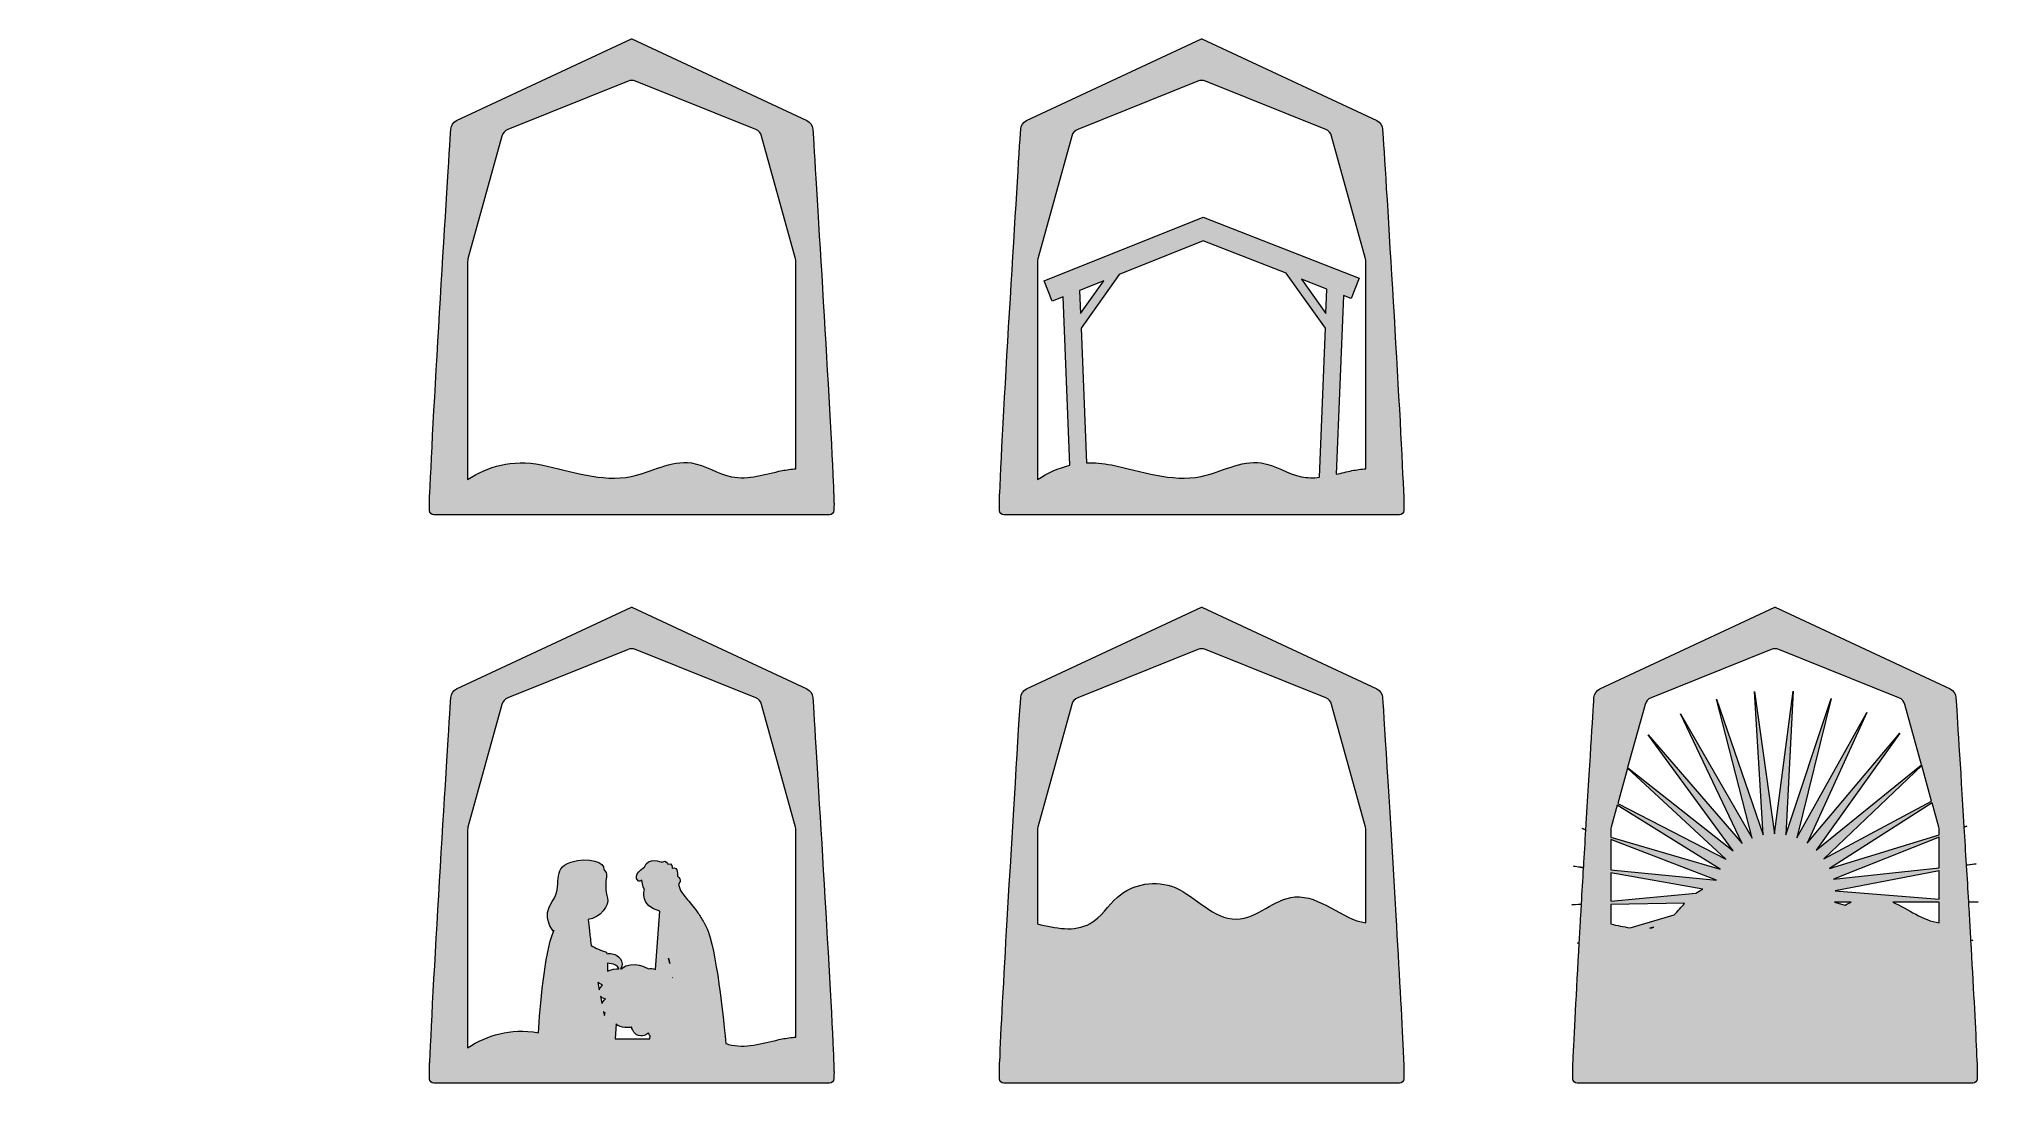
# Model space of a CAD drawing. Extents: x -5 to 1389, y -878 to -126.
import ezdxf

# ---------------------------------------------------------------- set-up
doc = ezdxf.new("R2010")
doc.units = 0
doc.header["$MEASUREMENT"] = 0
doc.layers.add('Layer 1', color=7, linetype='Continuous', lineweight=0)

msp = doc.modelspace()

# ---------------------------------------------------------------- hatches: boundary and pattern name
at = {"layer": 'Layer 1', "true_color": 0xeccb74, "transparency": 33554687}
h = msp.add_hatch(color=31, dxfattribs=at)
h.dxf.hatch_style = 2
edge = h.paths.add_edge_path()
edge.add_spline(control_points=[(529, -437), (517, -439.5), (504.8, -443.8), (492.7, -441.4), (482.7, -439.4), (473.9, -432.9), (463.8, -431.5), (449, -429.4), (435.1, -438.2), (420.6, -441.2), (399.2, -445.5), (377.5, -437.2), (356.1, -432.9), (334.1, -428.6), (318, -434), (302.9, -443.3), (302.9, -443.3), (302.9, -286.6), (302.9, -286.6), (302.9, -286), (303, -285.3), (303.1, -284.7), (303.1, -284.7), (327.6, -196.4), (327.6, -196.4), (328.2, -194.2), (329.7, -192.5), (331.8, -191.6), (331.8, -191.6), (418.3, -156.9), (418.3, -156.9), (420, -156.2), (421.9, -156.2), (423.6, -156.9), (423.6, -156.9), (510.1, -191.6), (510.1, -191.6), (512.2, -192.5), (513.7, -194.2), (514.3, -196.4), (514.3, -196.4), (538.7, -284.7), (538.7, -284.7), (538.9, -285.3), (539, -286), (539, -286.6), (539, -286.6), (539, -435.7), (539, -435.7), (535.6, -435.9), (532.3, -436.4), (529, -437)], knot_values=[0, 0, 0, 0, 1, 1, 1, 2, 2, 2, 3, 3, 3, 4, 4, 4, 5, 5, 5, 6, 6, 6, 7, 7, 7, 8, 8, 8, 9, 9, 9, 10, 10, 10, 11, 11, 11, 12, 12, 12, 13, 13, 13, 14, 14, 14, 15, 15, 15, 16, 16, 16, 17, 17, 17, 17], degree=3, periodic=0)
edge = h.paths.add_edge_path()
edge.add_spline(control_points=[(566.3, -460), (566.3, -460), (566.3, -454.4), (566.3, -454.4), (566.3, -454), (566.2, -453.6), (566.1, -453.3), (566, -450.9), (565.9, -448.3), (565.8, -445.5), (563.1, -383.9), (552.8, -219.8), (551.1, -191.4), (550.9, -188.8), (549.3, -186.4), (546.9, -185.3), (546.9, -185.3), (421.1, -126.5), (421.1, -126.5), (421.1, -126.5), (420.9, -126.4), (420.9, -126.4), (420.9, -126.4), (420.8, -126.5), (420.8, -126.5), (420.8, -126.5), (294.9, -185.3), (294.9, -185.3), (292.6, -186.4), (291, -188.8), (290.8, -191.4), (289, -221.1), (277.8, -399.2), (275.8, -453.3), (275.6, -453.6), (275.6, -454), (275.6, -454.4), (275.6, -454.4), (275.6, -460), (275.6, -460), (275.5, -460.5), (275.5, -461), (275.5, -461.5), (275.5, -461.8), (275.5, -462.1), (275.6, -462.4), (275.6, -462.4), (275.6, -463.3), (275.6, -463.3), (275.6, -463.3), (275.6, -465.6), (275.6, -465.6), (275.6, -467.4), (277, -468.8), (278.7, -468.8), (278.7, -468.8), (563.1, -468.8), (563.1, -468.8), (564.9, -468.8), (566.3, -467.4), (566.3, -465.6), (566.3, -465.6), (566.3, -462.4), (566.3, -462.4), (566.4, -462.1), (566.4, -461.8), (566.4, -461.5), (566.4, -461), (566.3, -460.5), (566.3, -460)], knot_values=[0, 0, 0, 0, 1, 1, 1, 2, 2, 2, 3, 3, 3, 4, 4, 4, 5, 5, 5, 6, 6, 6, 7, 7, 7, 8, 8, 8, 9, 9, 9, 10, 10, 10, 11, 11, 11, 12, 12, 12, 13, 13, 13, 14, 14, 14, 15, 15, 15, 16, 16, 16, 17, 17, 17, 18, 18, 18, 19, 19, 19, 20, 20, 20, 21, 21, 21, 22, 22, 22, 23, 23, 23, 23], degree=3, periodic=0)
at = {"layer": 'Layer 1', "true_color": 0xa0796e, "transparency": 33554687}
h = msp.add_hatch(color=35, dxfattribs=at)
h.dxf.hatch_style = 2
edge = h.paths.add_edge_path()
edge.add_spline(control_points=[(948.8, -435.7), (945.4, -435.9), (942, -436.4), (938.8, -437), (935, -437.8), (931.2, -438.8), (927.4, -439.6), (927.4, -439.6), (932.6, -311.1), (932.6, -311.1), (932.6, -311.1), (938.2, -313.3), (938.2, -313.3), (938.2, -313.3), (944, -298.5), (944, -298.5), (944, -298.5), (831.8, -254.7), (831.8, -254.7), (831.8, -254.7), (717.4, -300.5), (717.4, -300.5), (717.4, -300.5), (723.3, -315.2), (723.3, -315.2), (723.3, -315.2), (731.2, -312.1), (731.2, -312.1), (731.2, -312.1), (736, -433.1), (736, -433.1), (727.6, -435.1), (720, -438.8), (712.7, -443.3), (712.7, -443.3), (712.7, -286.6), (712.7, -286.6), (712.7, -286), (712.7, -285.3), (712.9, -284.7), (712.9, -284.7), (737.3, -196.4), (737.3, -196.4), (737.9, -194.2), (739.5, -192.5), (741.6, -191.6), (741.6, -191.6), (828, -156.9), (828, -156.9), (829.8, -156.2), (831.7, -156.2), (833.4, -156.9), (833.4, -156.9), (919.9, -191.6), (919.9, -191.6), (921.9, -192.5), (923.5, -194.2), (924.1, -196.4), (924.1, -196.4), (948.5, -284.7), (948.5, -284.7), (948.7, -285.3), (948.8, -286), (948.8, -286.6), (948.8, -286.6), (948.8, -435.7), (948.8, -435.7)], knot_values=[0, 0, 0, 0, 1, 1, 1, 2, 2, 2, 3, 3, 3, 4, 4, 4, 5, 5, 5, 6, 6, 6, 7, 7, 7, 8, 8, 8, 9, 9, 9, 10, 10, 10, 11, 11, 11, 12, 12, 12, 13, 13, 13, 14, 14, 14, 15, 15, 15, 16, 16, 16, 17, 17, 17, 18, 18, 18, 19, 19, 19, 20, 20, 20, 21, 21, 21, 22, 22, 22, 22], degree=3, periodic=0)
edge = h.paths.add_edge_path()
edge.add_spline(control_points=[(920.1, -324.1), (920.1, -324.1), (902.6, -299.4), (902.6, -299.4), (902.6, -299.4), (920.8, -306.5), (920.8, -306.5), (920.8, -306.5), (920.1, -324.1), (920.1, -324.1)], knot_values=[0, 0, 0, 0, 1, 1, 1, 2, 2, 2, 3, 3, 3, 3], degree=3, periodic=0)
edge = h.paths.add_edge_path()
edge.add_spline(control_points=[(902.5, -441.4), (892.5, -439.4), (883.7, -432.9), (873.5, -431.5), (858.8, -429.4), (844.9, -438.2), (830.3, -441.2), (808.9, -445.5), (787.3, -437.2), (765.9, -432.9), (759.4, -431.7), (753.5, -431.2), (747.9, -431.5), (747.9, -431.5), (744, -334.5), (744, -334.5), (744, -334.5), (771.5, -295.9), (771.5, -295.9), (771.5, -295.9), (831.9, -271.8), (831.9, -271.8), (831.9, -271.8), (891.5, -295.1), (891.5, -295.1), (891.5, -295.1), (919.7, -334.6), (919.7, -334.6), (919.7, -334.6), (915.4, -441.8), (915.4, -441.8), (911.1, -442.3), (906.8, -442.3), (902.5, -441.4)], knot_values=[0, 0, 0, 0, 1, 1, 1, 2, 2, 2, 3, 3, 3, 4, 4, 4, 5, 5, 5, 6, 6, 6, 7, 7, 7, 8, 8, 8, 9, 9, 9, 10, 10, 10, 11, 11, 11, 11], degree=3, periodic=0)
edge = h.paths.add_edge_path()
edge.add_spline(control_points=[(742.9, -307.4), (742.9, -307.4), (760.4, -300.4), (760.4, -300.4), (760.4, -300.4), (743.6, -324), (743.6, -324), (743.6, -324), (742.9, -307.4), (742.9, -307.4)], knot_values=[0, 0, 0, 0, 1, 1, 1, 2, 2, 2, 3, 3, 3, 3], degree=3, periodic=0)
edge = h.paths.add_edge_path()
edge.add_spline(control_points=[(976.1, -460), (976.1, -460), (976.1, -454.4), (976.1, -454.4), (976.1, -454), (976, -453.6), (975.9, -453.3), (975.8, -450.9), (975.7, -448.3), (975.5, -445.5), (972.9, -383.9), (962.6, -219.8), (960.8, -191.4), (960.7, -188.8), (959.1, -186.4), (956.7, -185.3), (956.7, -185.3), (830.9, -126.5), (830.9, -126.5), (830.9, -126.5), (830.7, -126.4), (830.7, -126.4), (830.7, -126.4), (830.5, -126.5), (830.5, -126.5), (830.5, -126.5), (704.7, -185.3), (704.7, -185.3), (702.3, -186.4), (700.8, -188.8), (700.6, -191.4), (698.7, -221.1), (687.6, -399.2), (685.6, -453.3), (685.4, -453.6), (685.3, -454), (685.3, -454.4), (685.3, -454.4), (685.3, -460), (685.3, -460), (685.3, -460.5), (685.3, -461), (685.3, -461.5), (685.3, -461.8), (685.3, -462.1), (685.3, -462.4), (685.3, -462.4), (685.3, -463.3), (685.3, -463.3), (685.3, -463.3), (685.3, -465.6), (685.3, -465.6), (685.3, -467.4), (686.8, -468.8), (688.5, -468.8), (688.5, -468.8), (972.9, -468.8), (972.9, -468.8), (974.7, -468.8), (976.1, -467.4), (976.1, -465.6), (976.1, -465.6), (976.1, -462.4), (976.1, -462.4), (976.1, -462.1), (976.1, -461.8), (976.1, -461.5), (976.1, -461), (976.1, -460.5), (976.1, -460)], knot_values=[0, 0, 0, 0, 1, 1, 1, 2, 2, 2, 3, 3, 3, 4, 4, 4, 5, 5, 5, 6, 6, 6, 7, 7, 7, 8, 8, 8, 9, 9, 9, 10, 10, 10, 11, 11, 11, 12, 12, 12, 13, 13, 13, 14, 14, 14, 15, 15, 15, 16, 16, 16, 17, 17, 17, 18, 18, 18, 19, 19, 19, 20, 20, 20, 21, 21, 21, 22, 22, 22, 23, 23, 23, 23], degree=3, periodic=0)
at = {"layer": 'Layer 1', "true_color": 0xd19e77, "transparency": 33554687}
h = msp.add_hatch(color=33, dxfattribs=at)
h.dxf.hatch_style = 2
edge = h.paths.add_edge_path()
edge.add_spline(control_points=[(539, -844.4), (535.6, -844.6), (532.3, -845.1), (529, -845.7), (517, -848.2), (504.8, -852.5), (492.7, -850.1), (491.3, -849.8), (489.9, -849.4), (488.5, -849), (487.6, -839), (482.8, -787.8), (476, -769), (475.7, -768.1), (475.4, -767.3), (475.1, -766.6), (474.4, -765.2), (473.8, -763.9), (473.2, -762.7), (472.9, -762.1), (472.6, -761.5), (472.2, -761), (470.8, -758.5), (469.4, -756.3), (468, -754.3), (465.1, -750.4), (462.4, -747.3), (460.1, -744.5), (460.1, -744.5), (460.1, -744.5), (460.1, -744.5), (458.9, -743.1), (457.8, -741.7), (456.9, -740.3), (455.7, -738.4), (454.9, -736.6), (454.6, -734.5), (454.6, -734.5), (457.7, -730.9), (453.7, -728.6), (453.7, -728.6), (454.7, -721.6), (450, -722.8), (450, -722.8), (450.5, -718.5), (446.8, -720.1), (446.8, -720.1), (445.9, -716.4), (442.6, -718.5), (442.6, -718.5), (432.4, -714.4), (430.1, -722.1), (430.1, -722.1), (420.8, -727.8), (425.6, -732), (426.2, -732.5), (427.2, -732.2), (428.2, -731.5), (428.6, -735), (430, -738.6), (430, -738.6), (430, -738.6), (430, -738.6), (430, -738.6), (430, -738.6), (426.4, -750.1), (441.2, -753.9), (441.2, -753.9), (437.9, -795.7), (437.9, -795.7), (436.2, -795), (434.4, -794.7), (432.7, -795.2), (432.7, -795.2), (422.2, -788.3), (413.3, -795.2), (413.3, -795.2), (413.2, -795.2), (412.9, -795.2), (412.9, -795.2), (413, -795.1), (413, -795.1), (414.3, -793.1), (414.2, -790.3), (412.9, -788.2), (411.6, -786.1), (409.3, -784.8), (406.9, -784.4), (405.6, -784.2), (404.3, -784.2), (403, -784.5), (402.9, -783.7), (402.8, -783.2), (402.8, -783.2), (398.7, -782.3), (395.1, -780.5), (391.8, -778.4), (391.2, -774), (390.7, -770.4), (390.6, -768), (390.4, -764.9), (390, -762.2), (389.5, -759.8), (398.4, -759), (405, -749.3), (403.5, -744.4), (401.9, -739.4), (401.9, -732.8), (402.8, -729.2), (403.3, -726.9), (402, -725), (400.8, -723.9), (401.6, -718.7), (390.5, -714.5), (377.1, -718.6), (362.5, -723), (372, -735.7), (363.7, -746.9), (355.7, -757.9), (364.2, -767.9), (364.6, -768.4), (358.2, -784.7), (355, -823.3), (353.8, -841.2), (332.9, -837.7), (317.5, -843), (302.9, -852), (302.9, -852), (302.9, -695.3), (302.9, -695.3), (302.9, -694.7), (303, -694), (303.1, -693.4), (303.1, -693.4), (327.6, -605.1), (327.6, -605.1), (328.2, -602.9), (329.7, -601.2), (331.8, -600.4), (331.8, -600.4), (418.3, -565.6), (418.3, -565.6), (420, -564.9), (421.9, -564.9), (423.6, -565.6), (423.6, -565.6), (510.1, -600.4), (510.1, -600.4), (512.2, -601.2), (513.7, -602.9), (514.3, -605.1), (514.3, -605.1), (538.7, -693.4), (538.7, -693.4), (538.9, -694), (539, -694.7), (539, -695.3), (539, -695.3), (539, -844.4), (539, -844.4)], knot_values=[0, 0, 0, 0, 1, 1, 1, 2, 2, 2, 3, 3, 3, 4, 4, 4, 5, 5, 5, 6, 6, 6, 7, 7, 7, 8, 8, 8, 9, 9, 9, 10, 10, 10, 11, 11, 11, 12, 12, 12, 13, 13, 13, 14, 14, 14, 15, 15, 15, 16, 16, 16, 17, 17, 17, 18, 18, 18, 19, 19, 19, 20, 20, 20, 21, 21, 21, 22, 22, 22, 23, 23, 23, 24, 24, 24, 25, 25, 25, 26, 26, 26, 27, 27, 27, 28, 28, 28, 29, 29, 29, 30, 30, 30, 31, 31, 31, 32, 32, 32, 33, 33, 33, 34, 34, 34, 35, 35, 35, 36, 36, 36, 37, 37, 37, 38, 38, 38, 39, 39, 39, 40, 40, 40, 41, 41, 41, 42, 42, 42, 43, 43, 43, 44, 44, 44, 45, 45, 45, 46, 46, 46, 47, 47, 47, 48, 48, 48, 49, 49, 49, 50, 50, 50, 51, 51, 51, 52, 52, 52, 53, 53, 53, 53], degree=3, periodic=0)
edge = h.paths.add_edge_path()
edge.add_spline(control_points=[(433.9, -845.7), (433.9, -845.7), (408.9, -845.7), (408.9, -845.7), (408.9, -845.7), (409.6, -834.9), (409.6, -834.9), (409.9, -835.3), (410.3, -835.7), (410.9, -836), (415, -838.3), (420.9, -837.3), (420.9, -837.3), (420.9, -837.3), (421.8, -842.1), (425.8, -843.2), (429.8, -844.3), (433.1, -841.4), (433.1, -841.4), (433.1, -841.4), (433.2, -842.5), (434.1, -843.5), (434.1, -843.5), (433.9, -845.7), (433.9, -845.7)], knot_values=[0, 0, 0, 0, 1, 1, 1, 2, 2, 2, 3, 3, 3, 4, 4, 4, 5, 5, 5, 6, 6, 6, 7, 7, 7, 8, 8, 8, 8], degree=3, periodic=0)
edge = h.paths.add_edge_path()
edge.add_spline(control_points=[(450.3, -801.4), (450.3, -801.4), (450.3, -801.4), (450.3, -801.4), (450.3, -801.6), (450.4, -801.7), (450.4, -801.8), (450.4, -801.8), (450.4, -801.8), (450.4, -801.8), (450.4, -801.7), (450.3, -801.6), (450.3, -801.4)], knot_values=[0, 0, 0, 0, 1, 1, 1, 2, 2, 2, 3, 3, 3, 4, 4, 4, 4], degree=3, periodic=0)
edge = h.paths.add_edge_path()
edge.add_spline(control_points=[(447.4, -787.5), (447.7, -788.8), (447.9, -790.1), (448.2, -791.5), (448.2, -791.5), (448.2, -791.5), (448.2, -791.5), (447.9, -790.2), (447.7, -788.8), (447.4, -787.5)], knot_values=[0, 0, 0, 0, 1, 1, 1, 2, 2, 2, 3, 3, 3, 3], degree=3, periodic=0)
edge = h.paths.add_edge_path()
edge.add_spline(control_points=[(403.6, -791.1), (405.5, -791.6), (407.5, -791.6), (409.2, -792.6), (410.3, -793.1), (411.1, -794), (411.6, -795.1), (411.7, -795.1), (411.7, -795.2), (411.7, -795.2), (409.6, -795.3), (405.9, -795.6), (403.5, -797), (403.6, -794.9), (403.6, -792.9), (403.6, -791.1)], knot_values=[0, 0, 0, 0, 1, 1, 1, 2, 2, 2, 3, 3, 3, 4, 4, 4, 5, 5, 5, 5], degree=3, periodic=0)
edge = h.paths.add_edge_path()
edge.add_spline(control_points=[(397.6, -810.3), (397.3, -808.6), (396.9, -806.9), (396.6, -805.2), (398.1, -806.1), (399.3, -806.6), (400, -807), (399.1, -807.7), (398, -808.8), (397.6, -810.3)], knot_values=[0, 0, 0, 0, 1, 1, 1, 2, 2, 2, 3, 3, 3, 3], degree=3, periodic=0)
edge = h.paths.add_edge_path()
edge.add_spline(control_points=[(401.7, -827), (401.7, -827), (401.3, -828.9), (401.3, -828.9), (401.1, -828), (400.9, -827.2), (400.7, -826.3), (400.8, -826.3), (400.8, -826.3), (400.8, -826.4), (401.1, -826.6), (401.4, -826.8), (401.7, -827)], knot_values=[0, 0, 0, 0, 1, 1, 1, 2, 2, 2, 3, 3, 3, 4, 4, 4, 4], degree=3, periodic=0)
edge = h.paths.add_edge_path()
edge.add_spline(control_points=[(399.5, -820.1), (399.2, -818.4), (398.8, -816.7), (398.5, -814.9), (399.9, -817), (402, -816.8), (402, -816.8), (402, -816.8), (400.4, -818.2), (399.5, -820.1)], knot_values=[0, 0, 0, 0, 1, 1, 1, 2, 2, 2, 3, 3, 3, 3], degree=3, periodic=0)
edge = h.paths.add_edge_path()
edge.add_spline(control_points=[(364.7, -768.3), (364.7, -768), (364.8, -767.7), (364.8, -767.4), (364.8, -767.4), (364.8, -767.9), (364.8, -767.9), (364.8, -768), (364.7, -768.1), (364.7, -768.3)], knot_values=[0, 0, 0, 0, 1, 1, 1, 2, 2, 2, 3, 3, 3, 3], degree=3, periodic=0)
edge = h.paths.add_edge_path()
edge.add_spline(control_points=[(566.3, -868.7), (566.3, -868.7), (566.3, -863.1), (566.3, -863.1), (566.3, -862.7), (566.2, -862.3), (566.1, -862), (566, -859.6), (565.9, -857), (565.8, -854.2), (563.1, -792.6), (552.8, -628.6), (551.1, -600.1), (550.9, -597.5), (549.3, -595.2), (546.9, -594), (546.9, -594), (421.1, -535.2), (421.1, -535.2), (421.1, -535.2), (420.9, -535.2), (420.9, -535.2), (420.9, -535.2), (420.8, -535.2), (420.8, -535.2), (420.8, -535.2), (294.9, -594), (294.9, -594), (292.6, -595.2), (291, -597.5), (290.8, -600.1), (289, -629.9), (277.8, -807.9), (275.8, -862), (275.6, -862.3), (275.6, -862.7), (275.6, -863.1), (275.6, -863.1), (275.6, -868.7), (275.6, -868.7), (275.5, -869.2), (275.5, -869.7), (275.5, -870.2), (275.5, -870.5), (275.5, -870.8), (275.6, -871.1), (275.6, -871.1), (275.6, -872), (275.6, -872), (275.6, -872), (275.6, -874.3), (275.6, -874.3), (275.6, -876.1), (277, -877.5), (278.7, -877.5), (278.7, -877.5), (563.1, -877.5), (563.1, -877.5), (564.9, -877.5), (566.3, -876.1), (566.3, -874.3), (566.3, -874.3), (566.3, -871.1), (566.3, -871.1), (566.4, -870.8), (566.4, -870.5), (566.4, -870.2), (566.4, -869.7), (566.3, -869.2), (566.3, -868.7)], knot_values=[0, 0, 0, 0, 1, 1, 1, 2, 2, 2, 3, 3, 3, 4, 4, 4, 5, 5, 5, 6, 6, 6, 7, 7, 7, 8, 8, 8, 9, 9, 9, 10, 10, 10, 11, 11, 11, 12, 12, 12, 13, 13, 13, 14, 14, 14, 15, 15, 15, 16, 16, 16, 17, 17, 17, 18, 18, 18, 19, 19, 19, 20, 20, 20, 21, 21, 21, 22, 22, 22, 23, 23, 23, 23], degree=3, periodic=0)
at = {"layer": 'Layer 1', "true_color": 0xddc6a2, "transparency": 33554687}
h = msp.add_hatch(color=9, dxfattribs=at)
h.dxf.hatch_style = 2
edge = h.paths.add_edge_path()
edge.add_spline(control_points=[(897.7, -743.6), (882.7, -744.9), (870.8, -759.2), (855.7, -759.5), (838.9, -759.8), (827, -743.5), (811.6, -736.9), (798, -731.2), (781.2, -733.9), (770.1, -743.8), (763.3, -749.8), (758.5, -758.2), (750.5, -762.7), (738.7, -769.2), (725.7, -765.9), (712.7, -763), (712.7, -763), (712.7, -695.3), (712.7, -695.3), (712.7, -694.7), (712.7, -694), (712.9, -693.4), (712.9, -693.4), (737.3, -605.1), (737.3, -605.1), (737.9, -602.9), (739.5, -601.2), (741.6, -600.4), (741.6, -600.4), (828, -565.6), (828, -565.6), (829.8, -564.9), (831.7, -564.9), (833.4, -565.6), (833.4, -565.6), (919.9, -600.4), (919.9, -600.4), (921.9, -601.2), (923.5, -602.9), (924.1, -605.1), (924.1, -605.1), (948.5, -693.4), (948.5, -693.4), (948.7, -694), (948.8, -694.7), (948.8, -695.3), (948.8, -695.3), (948.8, -762.2), (948.8, -762.2), (931.3, -759.8), (915.9, -742.1), (897.7, -743.6)], knot_values=[0, 0, 0, 0, 1, 1, 1, 2, 2, 2, 3, 3, 3, 4, 4, 4, 5, 5, 5, 6, 6, 6, 7, 7, 7, 8, 8, 8, 9, 9, 9, 10, 10, 10, 11, 11, 11, 12, 12, 12, 13, 13, 13, 14, 14, 14, 15, 15, 15, 16, 16, 16, 17, 17, 17, 17], degree=3, periodic=0)
edge = h.paths.add_edge_path()
edge.add_spline(control_points=[(976.1, -868.7), (976.1, -868.7), (976.1, -863.1), (976.1, -863.1), (976.1, -862.7), (976, -862.3), (975.9, -862), (975.8, -859.6), (975.7, -857), (975.5, -854.2), (974.6, -831.6), (972.6, -795.3), (970.3, -757), (966.5, -690.6), (962, -618.1), (960.8, -600.1), (960.7, -597.5), (959.1, -595.2), (956.7, -594), (956.7, -594), (830.9, -535.2), (830.9, -535.2), (830.9, -535.2), (830.7, -535.2), (830.7, -535.2), (830.7, -535.2), (830.5, -535.2), (830.5, -535.2), (830.5, -535.2), (704.7, -594), (704.7, -594), (702.3, -595.2), (700.8, -597.5), (700.6, -600.1), (699.4, -618.4), (694.8, -692.9), (690.9, -760.1), (688.5, -802.1), (686.3, -841.2), (685.6, -862), (685.4, -862.3), (685.3, -862.7), (685.3, -863.1), (685.3, -863.1), (685.3, -868.7), (685.3, -868.7), (685.3, -869.2), (685.3, -869.7), (685.3, -870.2), (685.3, -870.5), (685.3, -870.8), (685.3, -871.1), (685.3, -871.1), (685.3, -874.3), (685.3, -874.3), (685.3, -876.1), (686.8, -877.5), (688.5, -877.5), (688.5, -877.5), (972.9, -877.5), (972.9, -877.5), (974.7, -877.5), (976.1, -876.1), (976.1, -874.3), (976.1, -874.3), (976.1, -871.1), (976.1, -871.1), (976.1, -870.8), (976.1, -870.5), (976.1, -870.2), (976.1, -869.7), (976.1, -869.2), (976.1, -868.7)], knot_values=[0, 0, 0, 0, 1, 1, 1, 2, 2, 2, 3, 3, 3, 4, 4, 4, 5, 5, 5, 6, 6, 6, 7, 7, 7, 8, 8, 8, 9, 9, 9, 10, 10, 10, 11, 11, 11, 12, 12, 12, 13, 13, 13, 14, 14, 14, 15, 15, 15, 16, 16, 16, 17, 17, 17, 18, 18, 18, 19, 19, 19, 20, 20, 20, 21, 21, 21, 22, 22, 22, 23, 23, 23, 24, 24, 24, 24], degree=3, periodic=0)
at = {"layer": 'Layer 1', "true_color": 0xebb220, "transparency": 33554687}
h = msp.add_hatch(color=40, dxfattribs=at)
h.dxf.hatch_style = 2
edge = h.paths.add_edge_path()
edge.add_spline(control_points=[(1155.9, -765.4), (1154.9, -765.6), (1153.9, -765.8), (1152.9, -766), (1152.9, -766), (1155.9, -765.4), (1155.9, -765.4)], knot_values=[0, 0, 0, 0, 1, 1, 1, 2, 2, 2, 2], degree=3, periodic=0)
edge = h.paths.add_edge_path()
edge.add_spline(control_points=[(1124.9, -763), (1124.9, -763), (1124.9, -748.9), (1124.9, -748.9), (1124.9, -748.9), (1178, -748.1), (1178, -748.1), (1175.5, -750.9), (1173.1, -753.8), (1170.5, -756.5), (1170.5, -756.5), (1138.7, -765.7), (1138.7, -765.7), (1134.1, -765.1), (1129.5, -764), (1124.9, -763)], knot_values=[0, 0, 0, 0, 1, 1, 1, 2, 2, 2, 3, 3, 3, 4, 4, 4, 5, 5, 5, 5], degree=3, periodic=0)
edge = h.paths.add_edge_path()
edge.add_spline(control_points=[(1124.9, -726.3), (1124.9, -726.3), (1191, -738), (1191, -738), (1189.3, -738.9), (1187.6, -739.8), (1186.1, -740.9), (1186.1, -740.9), (1124.9, -746.6), (1124.9, -746.6), (1124.9, -746.6), (1124.9, -726.3), (1124.9, -726.3)], knot_values=[0, 0, 0, 0, 1, 1, 1, 2, 2, 2, 3, 3, 3, 4, 4, 4, 4], degree=3, periodic=0)
edge = h.paths.add_edge_path()
edge.add_spline(control_points=[(1124.9, -702.3), (1124.9, -702.3), (1200.8, -731.4), (1200.8, -731.4), (1200.8, -731.4), (1124.9, -724.1), (1124.9, -724.1), (1124.9, -724.1), (1124.9, -702.3), (1124.9, -702.3)], knot_values=[0, 0, 0, 0, 1, 1, 1, 2, 2, 2, 3, 3, 3, 3], degree=3, periodic=0)
edge = h.paths.add_edge_path()
edge.add_spline(control_points=[(1124.9, -695.3), (1124.9, -694.7), (1125, -694), (1125.1, -693.4), (1125.1, -693.4), (1129.5, -677.6), (1129.5, -677.6), (1129.5, -677.6), (1203.5, -723.7), (1203.5, -723.7), (1203.5, -723.7), (1124.9, -700.5), (1124.9, -700.5), (1124.9, -700.5), (1124.9, -695.3), (1124.9, -695.3)], knot_values=[0, 0, 0, 0, 1, 1, 1, 2, 2, 2, 3, 3, 3, 4, 4, 4, 5, 5, 5, 5], degree=3, periodic=0)
edge = h.paths.add_edge_path()
edge.add_spline(control_points=[(1207.5, -716.5), (1207.5, -716.5), (1129.9, -676.3), (1129.9, -676.3), (1129.9, -676.3), (1136.9, -651), (1136.9, -651), (1136.9, -651), (1207.5, -716.5), (1207.5, -716.5)], knot_values=[0, 0, 0, 0, 1, 1, 1, 2, 2, 2, 3, 3, 3, 3], degree=3, periodic=0)
edge = h.paths.add_edge_path()
edge.add_spline(control_points=[(1153.8, -600.4), (1153.8, -600.4), (1240.3, -565.6), (1240.3, -565.6), (1242, -564.9), (1243.9, -564.9), (1245.6, -565.6), (1245.6, -565.6), (1332.1, -600.4), (1332.1, -600.4), (1334.2, -601.2), (1335.7, -602.9), (1336.3, -605.1), (1336.3, -605.1), (1348.3, -648.6), (1348.3, -648.6), (1348.3, -648.6), (1272.5, -709.9), (1272.5, -709.9), (1272.5, -709.9), (1332.6, -625.8), (1332.6, -625.8), (1332.6, -625.8), (1266.1, -704.9), (1266.1, -704.9), (1266.1, -704.9), (1309.1, -610.9), (1309.1, -610.9), (1309.1, -610.9), (1258.7, -701.1), (1258.7, -701.1), (1258.7, -701.1), (1283.3, -600.8), (1283.3, -600.8), (1283.3, -600.8), (1250.8, -698.9), (1250.8, -698.9), (1250.8, -698.9), (1255.9, -595.7), (1255.9, -595.7), (1255.9, -595.7), (1242.6, -698.1), (1242.6, -698.1), (1242.6, -698.1), (1228.1, -595.8), (1228.1, -595.8), (1228.1, -595.8), (1234.5, -699), (1234.5, -699), (1234.5, -699), (1200.8, -601.3), (1200.8, -601.3), (1200.8, -601.3), (1226.6, -701.3), (1226.6, -701.3), (1226.6, -701.3), (1175.1, -611.8), (1175.1, -611.8), (1175.1, -611.8), (1219.3, -705.2), (1219.3, -705.2), (1219.3, -705.2), (1151.8, -626.9), (1151.8, -626.9), (1151.8, -626.9), (1212.9, -710.3), (1212.9, -710.3), (1212.9, -710.3), (1137, -650.4), (1137, -650.4), (1137, -650.4), (1149.6, -605.1), (1149.6, -605.1), (1150.2, -602.9), (1151.7, -601.2), (1153.8, -600.4)], knot_values=[0, 0, 0, 0, 1, 1, 1, 2, 2, 2, 3, 3, 3, 4, 4, 4, 5, 5, 5, 6, 6, 6, 7, 7, 7, 8, 8, 8, 9, 9, 9, 10, 10, 10, 11, 11, 11, 12, 12, 12, 13, 13, 13, 14, 14, 14, 15, 15, 15, 16, 16, 16, 17, 17, 17, 18, 18, 18, 19, 19, 19, 20, 20, 20, 21, 21, 21, 22, 22, 22, 23, 23, 23, 24, 24, 24, 25, 25, 25, 25], degree=3, periodic=0)
edge = h.paths.add_edge_path()
edge.add_spline(control_points=[(1278, -716.1), (1278, -716.1), (1348.5, -649.1), (1348.5, -649.1), (1348.5, -649.1), (1355.6, -674.7), (1355.6, -674.7), (1355.6, -674.7), (1278, -716.1), (1278, -716.1)], knot_values=[0, 0, 0, 0, 1, 1, 1, 2, 2, 2, 3, 3, 3, 3], degree=3, periodic=0)
edge = h.paths.add_edge_path()
edge.add_spline(control_points=[(1282.1, -723.2), (1282.1, -723.2), (1355.9, -675.9), (1355.9, -675.9), (1355.9, -675.9), (1360.7, -693.4), (1360.7, -693.4), (1360.9, -694), (1361, -694.7), (1361, -695.3), (1361, -695.3), (1361, -698.8), (1361, -698.8), (1361, -698.8), (1282.1, -723.2), (1282.1, -723.2)], knot_values=[0, 0, 0, 0, 1, 1, 1, 2, 2, 2, 3, 3, 3, 4, 4, 4, 5, 5, 5, 5], degree=3, periodic=0)
edge = h.paths.add_edge_path()
edge.add_spline(control_points=[(1361, -722.6), (1361, -722.6), (1284.9, -730.9), (1284.9, -730.9), (1284.9, -730.9), (1361, -700.6), (1361, -700.6), (1361, -700.6), (1361, -722.6), (1361, -722.6)], knot_values=[0, 0, 0, 0, 1, 1, 1, 2, 2, 2, 3, 3, 3, 3], degree=3, periodic=0)
edge = h.paths.add_edge_path()
edge.add_spline(control_points=[(1361, -745.2), (1361, -745.2), (1286.1, -739.1), (1286.1, -739.1), (1286.1, -739.1), (1361, -724.8), (1361, -724.8), (1361, -724.8), (1361, -745.2), (1361, -745.2)], knot_values=[0, 0, 0, 0, 1, 1, 1, 2, 2, 2, 3, 3, 3, 3], degree=3, periodic=0)
edge = h.paths.add_edge_path()
edge.add_spline(control_points=[(1361, -762.2), (1349.4, -760.6), (1338.8, -752.3), (1327.6, -747.3), (1327.6, -747.3), (1361, -747.4), (1361, -747.4), (1361, -747.4), (1361, -762.2), (1361, -762.2)], knot_values=[0, 0, 0, 0, 1, 1, 1, 2, 2, 2, 3, 3, 3, 3], degree=3, periodic=0)
edge = h.paths.add_edge_path()
edge.add_spline(control_points=[(1285.7, -747.3), (1285.7, -747.3), (1297.7, -747.3), (1297.7, -747.3), (1296.3, -748), (1294.9, -748.7), (1293.5, -749.4), (1293.5, -749.4), (1285.7, -747.3), (1285.7, -747.3)], knot_values=[0, 0, 0, 0, 1, 1, 1, 2, 2, 2, 3, 3, 3, 3], degree=3, periodic=0)
edge = h.paths.add_edge_path()
edge.add_spline(control_points=[(1388.3, -863.1), (1388.3, -862.7), (1388.2, -862.3), (1388.1, -862), (1388, -859.6), (1387.9, -857), (1387.8, -854.2), (1387, -835.1), (1385.4, -806.3), (1383.6, -774.7), (1383.6, -774.7), (1385.3, -775), (1385.3, -775), (1385.3, -775), (1383.6, -774.5), (1383.6, -774.5), (1383.3, -768.8), (1382.9, -762.9), (1382.6, -757), (1382.4, -753.8), (1382.2, -750.6), (1382, -747.4), (1382, -747.4), (1389.1, -747.4), (1389.1, -747.4), (1389.1, -747.4), (1382, -746.9), (1382, -746.9), (1381.5, -738.3), (1381, -729.6), (1380.5, -721), (1380.5, -721), (1387.6, -719.7), (1387.6, -719.7), (1387.6, -719.7), (1380.4, -720.5), (1380.4, -720.5), (1379.9, -711.3), (1379.3, -702.3), (1378.8, -693.5), (1378.8, -693.5), (1380.9, -692.7), (1380.9, -692.7), (1380.9, -692.7), (1378.8, -693.3), (1378.8, -693.3), (1376.2, -649.8), (1373.8, -612.4), (1373.1, -600.1), (1372.9, -597.5), (1371.3, -595.2), (1368.9, -594), (1368.9, -594), (1243.1, -535.2), (1243.1, -535.2), (1243.1, -535.2), (1242.9, -535.2), (1242.9, -535.2), (1242.9, -535.2), (1242.8, -535.2), (1242.8, -535.2), (1242.8, -535.2), (1116.9, -594), (1116.9, -594), (1114.6, -595.2), (1113, -597.5), (1112.8, -600.1), (1112, -612.5), (1109.6, -650.8), (1107, -695.2), (1107, -695.2), (1104.4, -694.4), (1104.4, -694.4), (1104.4, -694.4), (1107, -695.4), (1107, -695.4), (1106.4, -704.1), (1105.9, -713.1), (1105.4, -722.2), (1105.4, -722.2), (1098, -721.5), (1098, -721.5), (1098, -721.5), (1105.3, -722.8), (1105.3, -722.8), (1104.8, -731.3), (1104.3, -740), (1103.8, -748.6), (1103.8, -748.6), (1096.8, -749.2), (1096.8, -749.2), (1096.8, -749.2), (1103.8, -749.1), (1103.8, -749.1), (1103.6, -752.8), (1103.4, -756.5), (1103.1, -760.1), (1102.8, -765.6), (1102.5, -771), (1102.2, -776.4), (1102.2, -776.4), (1100.9, -776.7), (1100.9, -776.7), (1100.9, -776.7), (1102.2, -776.5), (1102.2, -776.5), (1100.2, -812), (1098.5, -843.9), (1097.8, -862), (1097.6, -862.3), (1097.6, -862.7), (1097.6, -863.1), (1097.6, -863.1), (1097.6, -868.7), (1097.6, -868.7), (1097.5, -869.2), (1097.5, -869.7), (1097.5, -870.2), (1097.5, -870.5), (1097.5, -870.8), (1097.6, -871.1), (1097.6, -871.1), (1097.6, -874.3), (1097.6, -874.3), (1097.6, -876.1), (1099, -877.5), (1100.7, -877.5), (1100.7, -877.5), (1385.1, -877.5), (1385.1, -877.5), (1386.9, -877.5), (1388.3, -876.1), (1388.3, -874.3), (1388.3, -874.3), (1388.3, -871.1), (1388.3, -871.1), (1388.4, -870.8), (1388.4, -870.5), (1388.4, -870.2), (1388.4, -869.7), (1388.3, -869.2), (1388.3, -868.7), (1388.3, -868.7), (1388.3, -863.1), (1388.3, -863.1)], knot_values=[0, 0, 0, 0, 1, 1, 1, 2, 2, 2, 3, 3, 3, 4, 4, 4, 5, 5, 5, 6, 6, 6, 7, 7, 7, 8, 8, 8, 9, 9, 9, 10, 10, 10, 11, 11, 11, 12, 12, 12, 13, 13, 13, 14, 14, 14, 15, 15, 15, 16, 16, 16, 17, 17, 17, 18, 18, 18, 19, 19, 19, 20, 20, 20, 21, 21, 21, 22, 22, 22, 23, 23, 23, 24, 24, 24, 25, 25, 25, 26, 26, 26, 27, 27, 27, 28, 28, 28, 29, 29, 29, 30, 30, 30, 31, 31, 31, 32, 32, 32, 33, 33, 33, 34, 34, 34, 35, 35, 35, 36, 36, 36, 37, 37, 37, 38, 38, 38, 39, 39, 39, 40, 40, 40, 41, 41, 41, 42, 42, 42, 43, 43, 43, 44, 44, 44, 45, 45, 45, 46, 46, 46, 47, 47, 47, 48, 48, 48, 48], degree=3, periodic=0)

# ---------------------------------------------------------------- linework, layer by layer
at = {"layer": 'Layer 1'}
for points in [[(-5.4, -584.1)], [(59.9, -583.7)], [(0.6, -589.8)], [(7.5, -594.2)], [(15.1, -597.2)], [(23.2, -598.7)], [(31.4, -598.6)], [(39.5, -597)], [(47.1, -593.9)], [(54, -589.5)]]:
    msp.add_lwpolyline(points, dxfattribs=at)
for points, knots in [([(566.3, -460), (566.3, -460), (566.3, -454.4), (566.3, -454.4), (566.3, -454), (566.2, -453.6), (566.1, -453.3), (566, -450.9), (565.9, -448.3), (565.8, -445.5), (563.1, -383.9), (552.8, -219.8), (551.1, -191.4), (550.9, -188.8), (549.3, -186.4), (546.9, -185.3), (546.9, -185.3), (421.1, -126.5), (421.1, -126.5), (421.1, -126.5), (420.9, -126.4), (420.9, -126.4), (420.9, -126.4), (420.8, -126.5), (420.8, -126.5), (420.8, -126.5), (294.9, -185.3), (294.9, -185.3), (292.6, -186.4), (291, -188.8), (290.8, -191.4), (289, -221.1), (277.8, -399.2), (275.8, -453.3), (275.6, -453.6), (275.6, -454), (275.6, -454.4), (275.6, -454.4), (275.6, -460), (275.6, -460), (275.5, -460.5), (275.5, -461), (275.5, -461.5), (275.5, -461.8), (275.5, -462.1), (275.6, -462.4), (275.6, -462.4), (275.6, -463.3), (275.6, -463.3), (275.6, -463.3), (275.6, -465.6), (275.6, -465.6), (275.6, -467.4), (277, -468.8), (278.7, -468.8), (278.7, -468.8), (563.1, -468.8), (563.1, -468.8), (564.9, -468.8), (566.3, -467.4), (566.3, -465.6), (566.3, -465.6), (566.3, -462.4), (566.3, -462.4), (566.4, -462.1), (566.4, -461.8), (566.4, -461.5), (566.4, -461), (566.3, -460.5), (566.3, -460)], [0, 0, 0, 0, 1, 1, 1, 2, 2, 2, 3, 3, 3, 4, 4, 4, 5, 5, 5, 6, 6, 6, 7, 7, 7, 8, 8, 8, 9, 9, 9, 10, 10, 10, 11, 11, 11, 12, 12, 12, 13, 13, 13, 14, 14, 14, 15, 15, 15, 16, 16, 16, 17, 17, 17, 18, 18, 18, 19, 19, 19, 20, 20, 20, 21, 21, 21, 22, 22, 22, 23, 23, 23, 23]), ([(976.1, -460), (976.1, -460), (976.1, -454.4), (976.1, -454.4), (976.1, -454), (976, -453.6), (975.9, -453.3), (975.8, -450.9), (975.7, -448.3), (975.5, -445.5), (972.9, -383.9), (962.6, -219.8), (960.8, -191.4), (960.7, -188.8), (959.1, -186.4), (956.7, -185.3), (956.7, -185.3), (830.9, -126.5), (830.9, -126.5), (830.9, -126.5), (830.7, -126.4), (830.7, -126.4), (830.7, -126.4), (830.5, -126.5), (830.5, -126.5), (830.5, -126.5), (704.7, -185.3), (704.7, -185.3), (702.3, -186.4), (700.8, -188.8), (700.6, -191.4), (698.7, -221.1), (687.6, -399.2), (685.6, -453.3), (685.4, -453.6), (685.3, -454), (685.3, -454.4), (685.3, -454.4), (685.3, -460), (685.3, -460), (685.3, -460.5), (685.3, -461), (685.3, -461.5), (685.3, -461.8), (685.3, -462.1), (685.3, -462.4), (685.3, -462.4), (685.3, -463.3), (685.3, -463.3), (685.3, -463.3), (685.3, -465.6), (685.3, -465.6), (685.3, -467.4), (686.8, -468.8), (688.5, -468.8), (688.5, -468.8), (972.9, -468.8), (972.9, -468.8), (974.7, -468.8), (976.1, -467.4), (976.1, -465.6), (976.1, -465.6), (976.1, -462.4), (976.1, -462.4), (976.1, -462.1), (976.1, -461.8), (976.1, -461.5), (976.1, -461), (976.1, -460.5), (976.1, -460)], [0, 0, 0, 0, 1, 1, 1, 2, 2, 2, 3, 3, 3, 4, 4, 4, 5, 5, 5, 6, 6, 6, 7, 7, 7, 8, 8, 8, 9, 9, 9, 10, 10, 10, 11, 11, 11, 12, 12, 12, 13, 13, 13, 14, 14, 14, 15, 15, 15, 16, 16, 16, 17, 17, 17, 18, 18, 18, 19, 19, 19, 20, 20, 20, 21, 21, 21, 22, 22, 22, 23, 23, 23, 23]), ([(529, -437), (517, -439.5), (504.8, -443.8), (492.7, -441.4), (482.7, -439.4), (473.9, -432.9), (463.8, -431.5), (449, -429.4), (435.1, -438.2), (420.6, -441.2), (399.2, -445.5), (377.5, -437.2), (356.1, -432.9), (334.1, -428.6), (318, -434), (302.9, -443.3), (302.9, -443.3), (302.9, -286.6), (302.9, -286.6), (302.9, -286), (303, -285.3), (303.1, -284.7), (303.1, -284.7), (327.6, -196.4), (327.6, -196.4), (328.2, -194.2), (329.7, -192.5), (331.8, -191.6), (331.8, -191.6), (418.3, -156.9), (418.3, -156.9), (420, -156.2), (421.9, -156.2), (423.6, -156.9), (423.6, -156.9), (510.1, -191.6), (510.1, -191.6), (512.2, -192.5), (513.7, -194.2), (514.3, -196.4), (514.3, -196.4), (538.7, -284.7), (538.7, -284.7), (538.9, -285.3), (539, -286), (539, -286.6), (539, -286.6), (539, -435.7), (539, -435.7), (535.6, -435.9), (532.3, -436.4), (529, -437)], [0, 0, 0, 0, 1, 1, 1, 2, 2, 2, 3, 3, 3, 4, 4, 4, 5, 5, 5, 6, 6, 6, 7, 7, 7, 8, 8, 8, 9, 9, 9, 10, 10, 10, 11, 11, 11, 12, 12, 12, 13, 13, 13, 14, 14, 14, 15, 15, 15, 16, 16, 16, 17, 17, 17, 17]), ([(948.8, -435.7), (945.4, -435.9), (942, -436.4), (938.8, -437), (935, -437.8), (931.2, -438.8), (927.4, -439.6), (927.4, -439.6), (932.6, -311.1), (932.6, -311.1), (932.6, -311.1), (938.2, -313.3), (938.2, -313.3), (938.2, -313.3), (944, -298.5), (944, -298.5), (944, -298.5), (831.8, -254.7), (831.8, -254.7), (831.8, -254.7), (717.4, -300.5), (717.4, -300.5), (717.4, -300.5), (723.3, -315.2), (723.3, -315.2), (723.3, -315.2), (731.2, -312.1), (731.2, -312.1), (731.2, -312.1), (736, -433.1), (736, -433.1), (727.6, -435.1), (720, -438.8), (712.7, -443.3), (712.7, -443.3), (712.7, -286.6), (712.7, -286.6), (712.7, -286), (712.7, -285.3), (712.9, -284.7), (712.9, -284.7), (737.3, -196.4), (737.3, -196.4), (737.9, -194.2), (739.5, -192.5), (741.6, -191.6), (741.6, -191.6), (828, -156.9), (828, -156.9), (829.8, -156.2), (831.7, -156.2), (833.4, -156.9), (833.4, -156.9), (919.9, -191.6), (919.9, -191.6), (921.9, -192.5), (923.5, -194.2), (924.1, -196.4), (924.1, -196.4), (948.5, -284.7), (948.5, -284.7), (948.7, -285.3), (948.8, -286), (948.8, -286.6), (948.8, -286.6), (948.8, -435.7), (948.8, -435.7)], [0, 0, 0, 0, 1, 1, 1, 2, 2, 2, 3, 3, 3, 4, 4, 4, 5, 5, 5, 6, 6, 6, 7, 7, 7, 8, 8, 8, 9, 9, 9, 10, 10, 10, 11, 11, 11, 12, 12, 12, 13, 13, 13, 14, 14, 14, 15, 15, 15, 16, 16, 16, 17, 17, 17, 18, 18, 18, 19, 19, 19, 20, 20, 20, 21, 21, 21, 22, 22, 22, 22]), ([(902.5, -441.4), (892.5, -439.4), (883.7, -432.9), (873.5, -431.5), (858.8, -429.4), (844.9, -438.2), (830.3, -441.2), (808.9, -445.5), (787.3, -437.2), (765.9, -432.9), (759.4, -431.7), (753.5, -431.2), (747.9, -431.5), (747.9, -431.5), (744, -334.5), (744, -334.5), (744, -334.5), (771.5, -295.9), (771.5, -295.9), (771.5, -295.9), (831.9, -271.8), (831.9, -271.8), (831.9, -271.8), (891.5, -295.1), (891.5, -295.1), (891.5, -295.1), (919.7, -334.6), (919.7, -334.6), (919.7, -334.6), (915.4, -441.8), (915.4, -441.8), (911.1, -442.3), (906.8, -442.3), (902.5, -441.4)], [0, 0, 0, 0, 1, 1, 1, 2, 2, 2, 3, 3, 3, 4, 4, 4, 5, 5, 5, 6, 6, 6, 7, 7, 7, 8, 8, 8, 9, 9, 9, 10, 10, 10, 11, 11, 11, 11]), ([(742.9, -307.4), (742.9, -307.4), (760.4, -300.4), (760.4, -300.4), (760.4, -300.4), (743.6, -324), (743.6, -324), (743.6, -324), (742.9, -307.4), (742.9, -307.4)], [0, 0, 0, 0, 1, 1, 1, 2, 2, 2, 3, 3, 3, 3]), ([(920.1, -324.1), (920.1, -324.1), (902.6, -299.4), (902.6, -299.4), (902.6, -299.4), (920.8, -306.5), (920.8, -306.5), (920.8, -306.5), (920.1, -324.1), (920.1, -324.1)], [0, 0, 0, 0, 1, 1, 1, 2, 2, 2, 3, 3, 3, 3]), ([(566.3, -868.7), (566.3, -868.7), (566.3, -863.1), (566.3, -863.1), (566.3, -862.7), (566.2, -862.3), (566.1, -862), (566, -859.6), (565.9, -857), (565.8, -854.2), (563.1, -792.6), (552.8, -628.6), (551.1, -600.1), (550.9, -597.5), (549.3, -595.2), (546.9, -594), (546.9, -594), (421.1, -535.2), (421.1, -535.2), (421.1, -535.2), (420.9, -535.2), (420.9, -535.2), (420.9, -535.2), (420.8, -535.2), (420.8, -535.2), (420.8, -535.2), (294.9, -594), (294.9, -594), (292.6, -595.2), (291, -597.5), (290.8, -600.1), (289, -629.9), (277.8, -807.9), (275.8, -862), (275.6, -862.3), (275.6, -862.7), (275.6, -863.1), (275.6, -863.1), (275.6, -868.7), (275.6, -868.7), (275.5, -869.2), (275.5, -869.7), (275.5, -870.2), (275.5, -870.5), (275.5, -870.8), (275.6, -871.1), (275.6, -871.1), (275.6, -872), (275.6, -872), (275.6, -872), (275.6, -874.3), (275.6, -874.3), (275.6, -876.1), (277, -877.5), (278.7, -877.5), (278.7, -877.5), (563.1, -877.5), (563.1, -877.5), (564.9, -877.5), (566.3, -876.1), (566.3, -874.3), (566.3, -874.3), (566.3, -871.1), (566.3, -871.1), (566.4, -870.8), (566.4, -870.5), (566.4, -870.2), (566.4, -869.7), (566.3, -869.2), (566.3, -868.7)], [0, 0, 0, 0, 1, 1, 1, 2, 2, 2, 3, 3, 3, 4, 4, 4, 5, 5, 5, 6, 6, 6, 7, 7, 7, 8, 8, 8, 9, 9, 9, 10, 10, 10, 11, 11, 11, 12, 12, 12, 13, 13, 13, 14, 14, 14, 15, 15, 15, 16, 16, 16, 17, 17, 17, 18, 18, 18, 19, 19, 19, 20, 20, 20, 21, 21, 21, 22, 22, 22, 23, 23, 23, 23]), ([(976.1, -868.7), (976.1, -868.7), (976.1, -863.1), (976.1, -863.1), (976.1, -862.7), (976, -862.3), (975.9, -862), (975.8, -859.6), (975.7, -857), (975.5, -854.2), (974.6, -831.6), (972.6, -795.3), (970.3, -757), (966.5, -690.6), (962, -618.1), (960.8, -600.1), (960.7, -597.5), (959.1, -595.2), (956.7, -594), (956.7, -594), (830.9, -535.2), (830.9, -535.2), (830.9, -535.2), (830.7, -535.2), (830.7, -535.2), (830.7, -535.2), (830.5, -535.2), (830.5, -535.2), (830.5, -535.2), (704.7, -594), (704.7, -594), (702.3, -595.2), (700.8, -597.5), (700.6, -600.1), (699.4, -618.4), (694.8, -692.9), (690.9, -760.1), (688.5, -802.1), (686.3, -841.2), (685.6, -862), (685.4, -862.3), (685.3, -862.7), (685.3, -863.1), (685.3, -863.1), (685.3, -868.7), (685.3, -868.7), (685.3, -869.2), (685.3, -869.7), (685.3, -870.2), (685.3, -870.5), (685.3, -870.8), (685.3, -871.1), (685.3, -871.1), (685.3, -874.3), (685.3, -874.3), (685.3, -876.1), (686.8, -877.5), (688.5, -877.5), (688.5, -877.5), (972.9, -877.5), (972.9, -877.5), (974.7, -877.5), (976.1, -876.1), (976.1, -874.3), (976.1, -874.3), (976.1, -871.1), (976.1, -871.1), (976.1, -870.8), (976.1, -870.5), (976.1, -870.2), (976.1, -869.7), (976.1, -869.2), (976.1, -868.7)], [0, 0, 0, 0, 1, 1, 1, 2, 2, 2, 3, 3, 3, 4, 4, 4, 5, 5, 5, 6, 6, 6, 7, 7, 7, 8, 8, 8, 9, 9, 9, 10, 10, 10, 11, 11, 11, 12, 12, 12, 13, 13, 13, 14, 14, 14, 15, 15, 15, 16, 16, 16, 17, 17, 17, 18, 18, 18, 19, 19, 19, 20, 20, 20, 21, 21, 21, 22, 22, 22, 23, 23, 23, 24, 24, 24, 24]), ([(1388.3, -863.1), (1388.3, -862.7), (1388.2, -862.3), (1388.1, -862), (1388, -859.6), (1387.9, -857), (1387.8, -854.2), (1387, -835.1), (1385.4, -806.3), (1383.6, -774.7), (1383.6, -774.7), (1385.3, -775), (1385.3, -775), (1385.3, -775), (1383.6, -774.5), (1383.6, -774.5), (1383.3, -768.8), (1382.9, -762.9), (1382.6, -757), (1382.4, -753.8), (1382.2, -750.6), (1382, -747.4), (1382, -747.4), (1389.1, -747.4), (1389.1, -747.4), (1389.1, -747.4), (1382, -746.9), (1382, -746.9), (1381.5, -738.3), (1381, -729.6), (1380.5, -721), (1380.5, -721), (1387.6, -719.7), (1387.6, -719.7), (1387.6, -719.7), (1380.4, -720.5), (1380.4, -720.5), (1379.9, -711.3), (1379.3, -702.3), (1378.8, -693.5), (1378.8, -693.5), (1380.9, -692.7), (1380.9, -692.7), (1380.9, -692.7), (1378.8, -693.3), (1378.8, -693.3), (1376.2, -649.8), (1373.8, -612.4), (1373.1, -600.1), (1372.9, -597.5), (1371.3, -595.2), (1368.9, -594), (1368.9, -594), (1243.1, -535.2), (1243.1, -535.2), (1243.1, -535.2), (1242.9, -535.2), (1242.9, -535.2), (1242.9, -535.2), (1242.8, -535.2), (1242.8, -535.2), (1242.8, -535.2), (1116.9, -594), (1116.9, -594), (1114.6, -595.2), (1113, -597.5), (1112.8, -600.1), (1112, -612.5), (1109.6, -650.8), (1107, -695.2), (1107, -695.2), (1104.4, -694.4), (1104.4, -694.4), (1104.4, -694.4), (1107, -695.4), (1107, -695.4), (1106.4, -704.1), (1105.9, -713.1), (1105.4, -722.2), (1105.4, -722.2), (1098, -721.5), (1098, -721.5), (1098, -721.5), (1105.3, -722.8), (1105.3, -722.8), (1104.8, -731.3), (1104.3, -740), (1103.8, -748.6), (1103.8, -748.6), (1096.8, -749.2), (1096.8, -749.2), (1096.8, -749.2), (1103.8, -749.1), (1103.8, -749.1), (1103.6, -752.8), (1103.4, -756.5), (1103.1, -760.1), (1102.8, -765.6), (1102.5, -771), (1102.2, -776.4), (1102.2, -776.4), (1100.9, -776.7), (1100.9, -776.7), (1100.9, -776.7), (1102.2, -776.5), (1102.2, -776.5), (1100.2, -812), (1098.5, -843.9), (1097.8, -862), (1097.6, -862.3), (1097.6, -862.7), (1097.6, -863.1), (1097.6, -863.1), (1097.6, -868.7), (1097.6, -868.7), (1097.5, -869.2), (1097.5, -869.7), (1097.5, -870.2), (1097.5, -870.5), (1097.5, -870.8), (1097.6, -871.1), (1097.6, -871.1), (1097.6, -874.3), (1097.6, -874.3), (1097.6, -876.1), (1099, -877.5), (1100.7, -877.5), (1100.7, -877.5), (1385.1, -877.5), (1385.1, -877.5), (1386.9, -877.5), (1388.3, -876.1), (1388.3, -874.3), (1388.3, -874.3), (1388.3, -871.1), (1388.3, -871.1), (1388.4, -870.8), (1388.4, -870.5), (1388.4, -870.2), (1388.4, -869.7), (1388.3, -869.2), (1388.3, -868.7), (1388.3, -868.7), (1388.3, -863.1), (1388.3, -863.1)], [0, 0, 0, 0, 1, 1, 1, 2, 2, 2, 3, 3, 3, 4, 4, 4, 5, 5, 5, 6, 6, 6, 7, 7, 7, 8, 8, 8, 9, 9, 9, 10, 10, 10, 11, 11, 11, 12, 12, 12, 13, 13, 13, 14, 14, 14, 15, 15, 15, 16, 16, 16, 17, 17, 17, 18, 18, 18, 19, 19, 19, 20, 20, 20, 21, 21, 21, 22, 22, 22, 23, 23, 23, 24, 24, 24, 25, 25, 25, 26, 26, 26, 27, 27, 27, 28, 28, 28, 29, 29, 29, 30, 30, 30, 31, 31, 31, 32, 32, 32, 33, 33, 33, 34, 34, 34, 35, 35, 35, 36, 36, 36, 37, 37, 37, 38, 38, 38, 39, 39, 39, 40, 40, 40, 41, 41, 41, 42, 42, 42, 43, 43, 43, 44, 44, 44, 45, 45, 45, 46, 46, 46, 47, 47, 47, 48, 48, 48, 48]), ([(539, -844.4), (535.6, -844.6), (532.3, -845.1), (529, -845.7), (517, -848.2), (504.8, -852.5), (492.7, -850.1), (491.3, -849.8), (489.9, -849.4), (488.5, -849), (487.6, -839), (482.8, -787.8), (476, -769), (475.7, -768.1), (475.4, -767.3), (475.1, -766.6), (474.4, -765.2), (473.8, -763.9), (473.2, -762.7), (472.9, -762.1), (472.6, -761.5), (472.2, -761), (470.8, -758.5), (469.4, -756.3), (468, -754.3), (465.1, -750.4), (462.4, -747.3), (460.1, -744.5), (460.1, -744.5), (460.1, -744.5), (460.1, -744.5), (458.9, -743.1), (457.8, -741.7), (456.9, -740.3), (455.7, -738.4), (454.9, -736.6), (454.6, -734.5), (454.6, -734.5), (457.7, -730.9), (453.7, -728.6), (453.7, -728.6), (454.7, -721.6), (450, -722.8), (450, -722.8), (450.5, -718.5), (446.8, -720.1), (446.8, -720.1), (445.9, -716.4), (442.6, -718.5), (442.6, -718.5), (432.4, -714.4), (430.1, -722.1), (430.1, -722.1), (420.8, -727.8), (425.6, -732), (426.2, -732.5), (427.2, -732.2), (428.2, -731.5), (428.6, -735), (430, -738.6), (430, -738.6), (430, -738.6), (430, -738.6), (430, -738.6), (430, -738.6), (426.4, -750.1), (441.2, -753.9), (441.2, -753.9), (437.9, -795.7), (437.9, -795.7), (436.2, -795), (434.4, -794.7), (432.7, -795.2), (432.7, -795.2), (422.2, -788.3), (413.3, -795.2), (413.3, -795.2), (413.2, -795.2), (412.9, -795.2), (412.9, -795.2), (413, -795.1), (413, -795.1), (414.3, -793.1), (414.2, -790.3), (412.9, -788.2), (411.6, -786.1), (409.3, -784.8), (406.9, -784.4), (405.6, -784.2), (404.3, -784.2), (403, -784.5), (402.9, -783.7), (402.8, -783.2), (402.8, -783.2), (398.7, -782.3), (395.1, -780.5), (391.8, -778.4), (391.2, -774), (390.7, -770.4), (390.6, -768), (390.4, -764.9), (390, -762.2), (389.5, -759.8), (398.4, -759), (405, -749.3), (403.5, -744.4), (401.9, -739.4), (401.9, -732.8), (402.8, -729.2), (403.3, -726.9), (402, -725), (400.8, -723.9), (401.6, -718.7), (390.5, -714.5), (377.1, -718.6), (362.5, -723), (372, -735.7), (363.7, -746.9), (355.7, -757.9), (364.2, -767.9), (364.6, -768.4), (358.2, -784.7), (355, -823.3), (353.8, -841.2), (332.9, -837.7), (317.5, -843), (302.9, -852), (302.9, -852), (302.9, -695.3), (302.9, -695.3), (302.9, -694.7), (303, -694), (303.1, -693.4), (303.1, -693.4), (327.6, -605.1), (327.6, -605.1), (328.2, -602.9), (329.7, -601.2), (331.8, -600.4), (331.8, -600.4), (418.3, -565.6), (418.3, -565.6), (420, -564.9), (421.9, -564.9), (423.6, -565.6), (423.6, -565.6), (510.1, -600.4), (510.1, -600.4), (512.2, -601.2), (513.7, -602.9), (514.3, -605.1), (514.3, -605.1), (538.7, -693.4), (538.7, -693.4), (538.9, -694), (539, -694.7), (539, -695.3), (539, -695.3), (539, -844.4), (539, -844.4)], [0, 0, 0, 0, 1, 1, 1, 2, 2, 2, 3, 3, 3, 4, 4, 4, 5, 5, 5, 6, 6, 6, 7, 7, 7, 8, 8, 8, 9, 9, 9, 10, 10, 10, 11, 11, 11, 12, 12, 12, 13, 13, 13, 14, 14, 14, 15, 15, 15, 16, 16, 16, 17, 17, 17, 18, 18, 18, 19, 19, 19, 20, 20, 20, 21, 21, 21, 22, 22, 22, 23, 23, 23, 24, 24, 24, 25, 25, 25, 26, 26, 26, 27, 27, 27, 28, 28, 28, 29, 29, 29, 30, 30, 30, 31, 31, 31, 32, 32, 32, 33, 33, 33, 34, 34, 34, 35, 35, 35, 36, 36, 36, 37, 37, 37, 38, 38, 38, 39, 39, 39, 40, 40, 40, 41, 41, 41, 42, 42, 42, 43, 43, 43, 44, 44, 44, 45, 45, 45, 46, 46, 46, 47, 47, 47, 48, 48, 48, 49, 49, 49, 50, 50, 50, 51, 51, 51, 52, 52, 52, 53, 53, 53, 53]), ([(897.7, -743.6), (882.7, -744.9), (870.8, -759.2), (855.7, -759.5), (838.9, -759.8), (827, -743.5), (811.6, -736.9), (798, -731.2), (781.2, -733.9), (770.1, -743.8), (763.3, -749.8), (758.5, -758.2), (750.5, -762.7), (738.7, -769.2), (725.7, -765.9), (712.7, -763), (712.7, -763), (712.7, -695.3), (712.7, -695.3), (712.7, -694.7), (712.7, -694), (712.9, -693.4), (712.9, -693.4), (737.3, -605.1), (737.3, -605.1), (737.9, -602.9), (739.5, -601.2), (741.6, -600.4), (741.6, -600.4), (828, -565.6), (828, -565.6), (829.8, -564.9), (831.7, -564.9), (833.4, -565.6), (833.4, -565.6), (919.9, -600.4), (919.9, -600.4), (921.9, -601.2), (923.5, -602.9), (924.1, -605.1), (924.1, -605.1), (948.5, -693.4), (948.5, -693.4), (948.7, -694), (948.8, -694.7), (948.8, -695.3), (948.8, -695.3), (948.8, -762.2), (948.8, -762.2), (931.3, -759.8), (915.9, -742.1), (897.7, -743.6)], [0, 0, 0, 0, 1, 1, 1, 2, 2, 2, 3, 3, 3, 4, 4, 4, 5, 5, 5, 6, 6, 6, 7, 7, 7, 8, 8, 8, 9, 9, 9, 10, 10, 10, 11, 11, 11, 12, 12, 12, 13, 13, 13, 14, 14, 14, 15, 15, 15, 16, 16, 16, 17, 17, 17, 17]), ([(1153.8, -600.4), (1153.8, -600.4), (1240.3, -565.6), (1240.3, -565.6), (1242, -564.9), (1243.9, -564.9), (1245.6, -565.6), (1245.6, -565.6), (1332.1, -600.4), (1332.1, -600.4), (1334.2, -601.2), (1335.7, -602.9), (1336.3, -605.1), (1336.3, -605.1), (1348.3, -648.6), (1348.3, -648.6), (1348.3, -648.6), (1272.5, -709.9), (1272.5, -709.9), (1272.5, -709.9), (1332.6, -625.8), (1332.6, -625.8), (1332.6, -625.8), (1266.1, -704.9), (1266.1, -704.9), (1266.1, -704.9), (1309.1, -610.9), (1309.1, -610.9), (1309.1, -610.9), (1258.7, -701.1), (1258.7, -701.1), (1258.7, -701.1), (1283.3, -600.8), (1283.3, -600.8), (1283.3, -600.8), (1250.8, -698.9), (1250.8, -698.9), (1250.8, -698.9), (1255.9, -595.7), (1255.9, -595.7), (1255.9, -595.7), (1242.6, -698.1), (1242.6, -698.1), (1242.6, -698.1), (1228.1, -595.8), (1228.1, -595.8), (1228.1, -595.8), (1234.5, -699), (1234.5, -699), (1234.5, -699), (1200.8, -601.3), (1200.8, -601.3), (1200.8, -601.3), (1226.6, -701.3), (1226.6, -701.3), (1226.6, -701.3), (1175.1, -611.8), (1175.1, -611.8), (1175.1, -611.8), (1219.3, -705.2), (1219.3, -705.2), (1219.3, -705.2), (1151.8, -626.9), (1151.8, -626.9), (1151.8, -626.9), (1212.9, -710.3), (1212.9, -710.3), (1212.9, -710.3), (1137, -650.4), (1137, -650.4), (1137, -650.4), (1149.6, -605.1), (1149.6, -605.1), (1150.2, -602.9), (1151.7, -601.2), (1153.8, -600.4)], [0, 0, 0, 0, 1, 1, 1, 2, 2, 2, 3, 3, 3, 4, 4, 4, 5, 5, 5, 6, 6, 6, 7, 7, 7, 8, 8, 8, 9, 9, 9, 10, 10, 10, 11, 11, 11, 12, 12, 12, 13, 13, 13, 14, 14, 14, 15, 15, 15, 16, 16, 16, 17, 17, 17, 18, 18, 18, 19, 19, 19, 20, 20, 20, 21, 21, 21, 22, 22, 22, 23, 23, 23, 24, 24, 24, 25, 25, 25, 25]), ([(1207.5, -716.5), (1207.5, -716.5), (1129.9, -676.3), (1129.9, -676.3), (1129.9, -676.3), (1136.9, -651), (1136.9, -651), (1136.9, -651), (1207.5, -716.5), (1207.5, -716.5)], [0, 0, 0, 0, 1, 1, 1, 2, 2, 2, 3, 3, 3, 3]), ([(1278, -716.1), (1278, -716.1), (1348.5, -649.1), (1348.5, -649.1), (1348.5, -649.1), (1355.6, -674.7), (1355.6, -674.7), (1355.6, -674.7), (1278, -716.1), (1278, -716.1)], [0, 0, 0, 0, 1, 1, 1, 2, 2, 2, 3, 3, 3, 3]), ([(1124.9, -695.3), (1124.9, -694.7), (1125, -694), (1125.1, -693.4), (1125.1, -693.4), (1129.5, -677.6), (1129.5, -677.6), (1129.5, -677.6), (1203.5, -723.7), (1203.5, -723.7), (1203.5, -723.7), (1124.9, -700.5), (1124.9, -700.5), (1124.9, -700.5), (1124.9, -695.3), (1124.9, -695.3)], [0, 0, 0, 0, 1, 1, 1, 2, 2, 2, 3, 3, 3, 4, 4, 4, 5, 5, 5, 5]), ([(1282.1, -723.2), (1282.1, -723.2), (1355.9, -675.9), (1355.9, -675.9), (1355.9, -675.9), (1360.7, -693.4), (1360.7, -693.4), (1360.9, -694), (1361, -694.7), (1361, -695.3), (1361, -695.3), (1361, -698.8), (1361, -698.8), (1361, -698.8), (1282.1, -723.2), (1282.1, -723.2)], [0, 0, 0, 0, 1, 1, 1, 2, 2, 2, 3, 3, 3, 4, 4, 4, 5, 5, 5, 5]), ([(1124.9, -702.3), (1124.9, -702.3), (1200.8, -731.4), (1200.8, -731.4), (1200.8, -731.4), (1124.9, -724.1), (1124.9, -724.1), (1124.9, -724.1), (1124.9, -702.3), (1124.9, -702.3)], [0, 0, 0, 0, 1, 1, 1, 2, 2, 2, 3, 3, 3, 3]), ([(1361, -722.6), (1361, -722.6), (1284.9, -730.9), (1284.9, -730.9), (1284.9, -730.9), (1361, -700.6), (1361, -700.6), (1361, -700.6), (1361, -722.6), (1361, -722.6)], [0, 0, 0, 0, 1, 1, 1, 2, 2, 2, 3, 3, 3, 3]), ([(1361, -745.2), (1361, -745.2), (1286.1, -739.1), (1286.1, -739.1), (1286.1, -739.1), (1361, -724.8), (1361, -724.8), (1361, -724.8), (1361, -745.2), (1361, -745.2)], [0, 0, 0, 0, 1, 1, 1, 2, 2, 2, 3, 3, 3, 3]), ([(1124.9, -726.3), (1124.9, -726.3), (1191, -738), (1191, -738), (1189.3, -738.9), (1187.6, -739.8), (1186.1, -740.9), (1186.1, -740.9), (1124.9, -746.6), (1124.9, -746.6), (1124.9, -746.6), (1124.9, -726.3), (1124.9, -726.3)], [0, 0, 0, 0, 1, 1, 1, 2, 2, 2, 3, 3, 3, 4, 4, 4, 4]), ([(1124.9, -763), (1124.9, -763), (1124.9, -748.9), (1124.9, -748.9), (1124.9, -748.9), (1178, -748.1), (1178, -748.1), (1175.5, -750.9), (1173.1, -753.8), (1170.5, -756.5), (1170.5, -756.5), (1138.7, -765.7), (1138.7, -765.7), (1134.1, -765.1), (1129.5, -764), (1124.9, -763)], [0, 0, 0, 0, 1, 1, 1, 2, 2, 2, 3, 3, 3, 4, 4, 4, 5, 5, 5, 5]), ([(1285.7, -747.3), (1285.7, -747.3), (1297.7, -747.3), (1297.7, -747.3), (1296.3, -748), (1294.9, -748.7), (1293.5, -749.4), (1293.5, -749.4), (1285.7, -747.3), (1285.7, -747.3)], [0, 0, 0, 0, 1, 1, 1, 2, 2, 2, 3, 3, 3, 3]), ([(1361, -762.2), (1349.4, -760.6), (1338.8, -752.3), (1327.6, -747.3), (1327.6, -747.3), (1361, -747.4), (1361, -747.4), (1361, -747.4), (1361, -762.2), (1361, -762.2)], [0, 0, 0, 0, 1, 1, 1, 2, 2, 2, 3, 3, 3, 3]), ([(1155.9, -765.4), (1154.9, -765.6), (1153.9, -765.8), (1152.9, -766), (1152.9, -766), (1155.9, -765.4), (1155.9, -765.4)], [0, 0, 0, 0, 1, 1, 1, 2, 2, 2, 2]), ([(364.7, -768.3), (364.7, -768), (364.8, -767.7), (364.8, -767.4), (364.8, -767.4), (364.8, -767.9), (364.8, -767.9), (364.8, -768), (364.7, -768.1), (364.7, -768.3)], [0, 0, 0, 0, 1, 1, 1, 2, 2, 2, 3, 3, 3, 3]), ([(403.6, -791.1), (405.5, -791.6), (407.5, -791.6), (409.2, -792.6), (410.3, -793.1), (411.1, -794), (411.6, -795.1), (411.7, -795.1), (411.7, -795.2), (411.7, -795.2), (409.6, -795.3), (405.9, -795.6), (403.5, -797), (403.6, -794.9), (403.6, -792.9), (403.6, -791.1)], [0, 0, 0, 0, 1, 1, 1, 2, 2, 2, 3, 3, 3, 4, 4, 4, 5, 5, 5, 5]), ([(447.4, -787.5), (447.7, -788.8), (447.9, -790.1), (448.2, -791.5), (448.2, -791.5), (448.2, -791.5), (448.2, -791.5), (447.9, -790.2), (447.7, -788.8), (447.4, -787.5)], [0, 0, 0, 0, 1, 1, 1, 2, 2, 2, 3, 3, 3, 3]), ([(397.6, -810.3), (397.3, -808.6), (396.9, -806.9), (396.6, -805.2), (398.1, -806.1), (399.3, -806.6), (400, -807), (399.1, -807.7), (398, -808.8), (397.6, -810.3)], [0, 0, 0, 0, 1, 1, 1, 2, 2, 2, 3, 3, 3, 3]), ([(450.3, -801.4), (450.3, -801.4), (450.3, -801.4), (450.3, -801.4), (450.3, -801.6), (450.4, -801.7), (450.4, -801.8), (450.4, -801.8), (450.4, -801.8), (450.4, -801.8), (450.4, -801.7), (450.3, -801.6), (450.3, -801.4)], [0, 0, 0, 0, 1, 1, 1, 2, 2, 2, 3, 3, 3, 4, 4, 4, 4]), ([(399.5, -820.1), (399.2, -818.4), (398.8, -816.7), (398.5, -814.9), (399.9, -817), (402, -816.8), (402, -816.8), (402, -816.8), (400.4, -818.2), (399.5, -820.1)], [0, 0, 0, 0, 1, 1, 1, 2, 2, 2, 3, 3, 3, 3]), ([(401.7, -827), (401.7, -827), (401.3, -828.9), (401.3, -828.9), (401.1, -828), (400.9, -827.2), (400.7, -826.3), (400.8, -826.3), (400.8, -826.3), (400.8, -826.4), (401.1, -826.6), (401.4, -826.8), (401.7, -827)], [0, 0, 0, 0, 1, 1, 1, 2, 2, 2, 3, 3, 3, 4, 4, 4, 4]), ([(433.9, -845.7), (433.9, -845.7), (408.9, -845.7), (408.9, -845.7), (408.9, -845.7), (409.6, -834.9), (409.6, -834.9), (409.9, -835.3), (410.3, -835.7), (410.9, -836), (415, -838.3), (420.9, -837.3), (420.9, -837.3), (420.9, -837.3), (421.8, -842.1), (425.8, -843.2), (429.8, -844.3), (433.1, -841.4), (433.1, -841.4), (433.1, -841.4), (433.2, -842.5), (434.1, -843.5), (434.1, -843.5), (433.9, -845.7), (433.9, -845.7)], [0, 0, 0, 0, 1, 1, 1, 2, 2, 2, 3, 3, 3, 4, 4, 4, 5, 5, 5, 6, 6, 6, 7, 7, 7, 8, 8, 8, 8])]:
    msp.add_open_spline(points, degree=3, knots=knots, dxfattribs=at)

doc.saveas('drawing.dxf')
